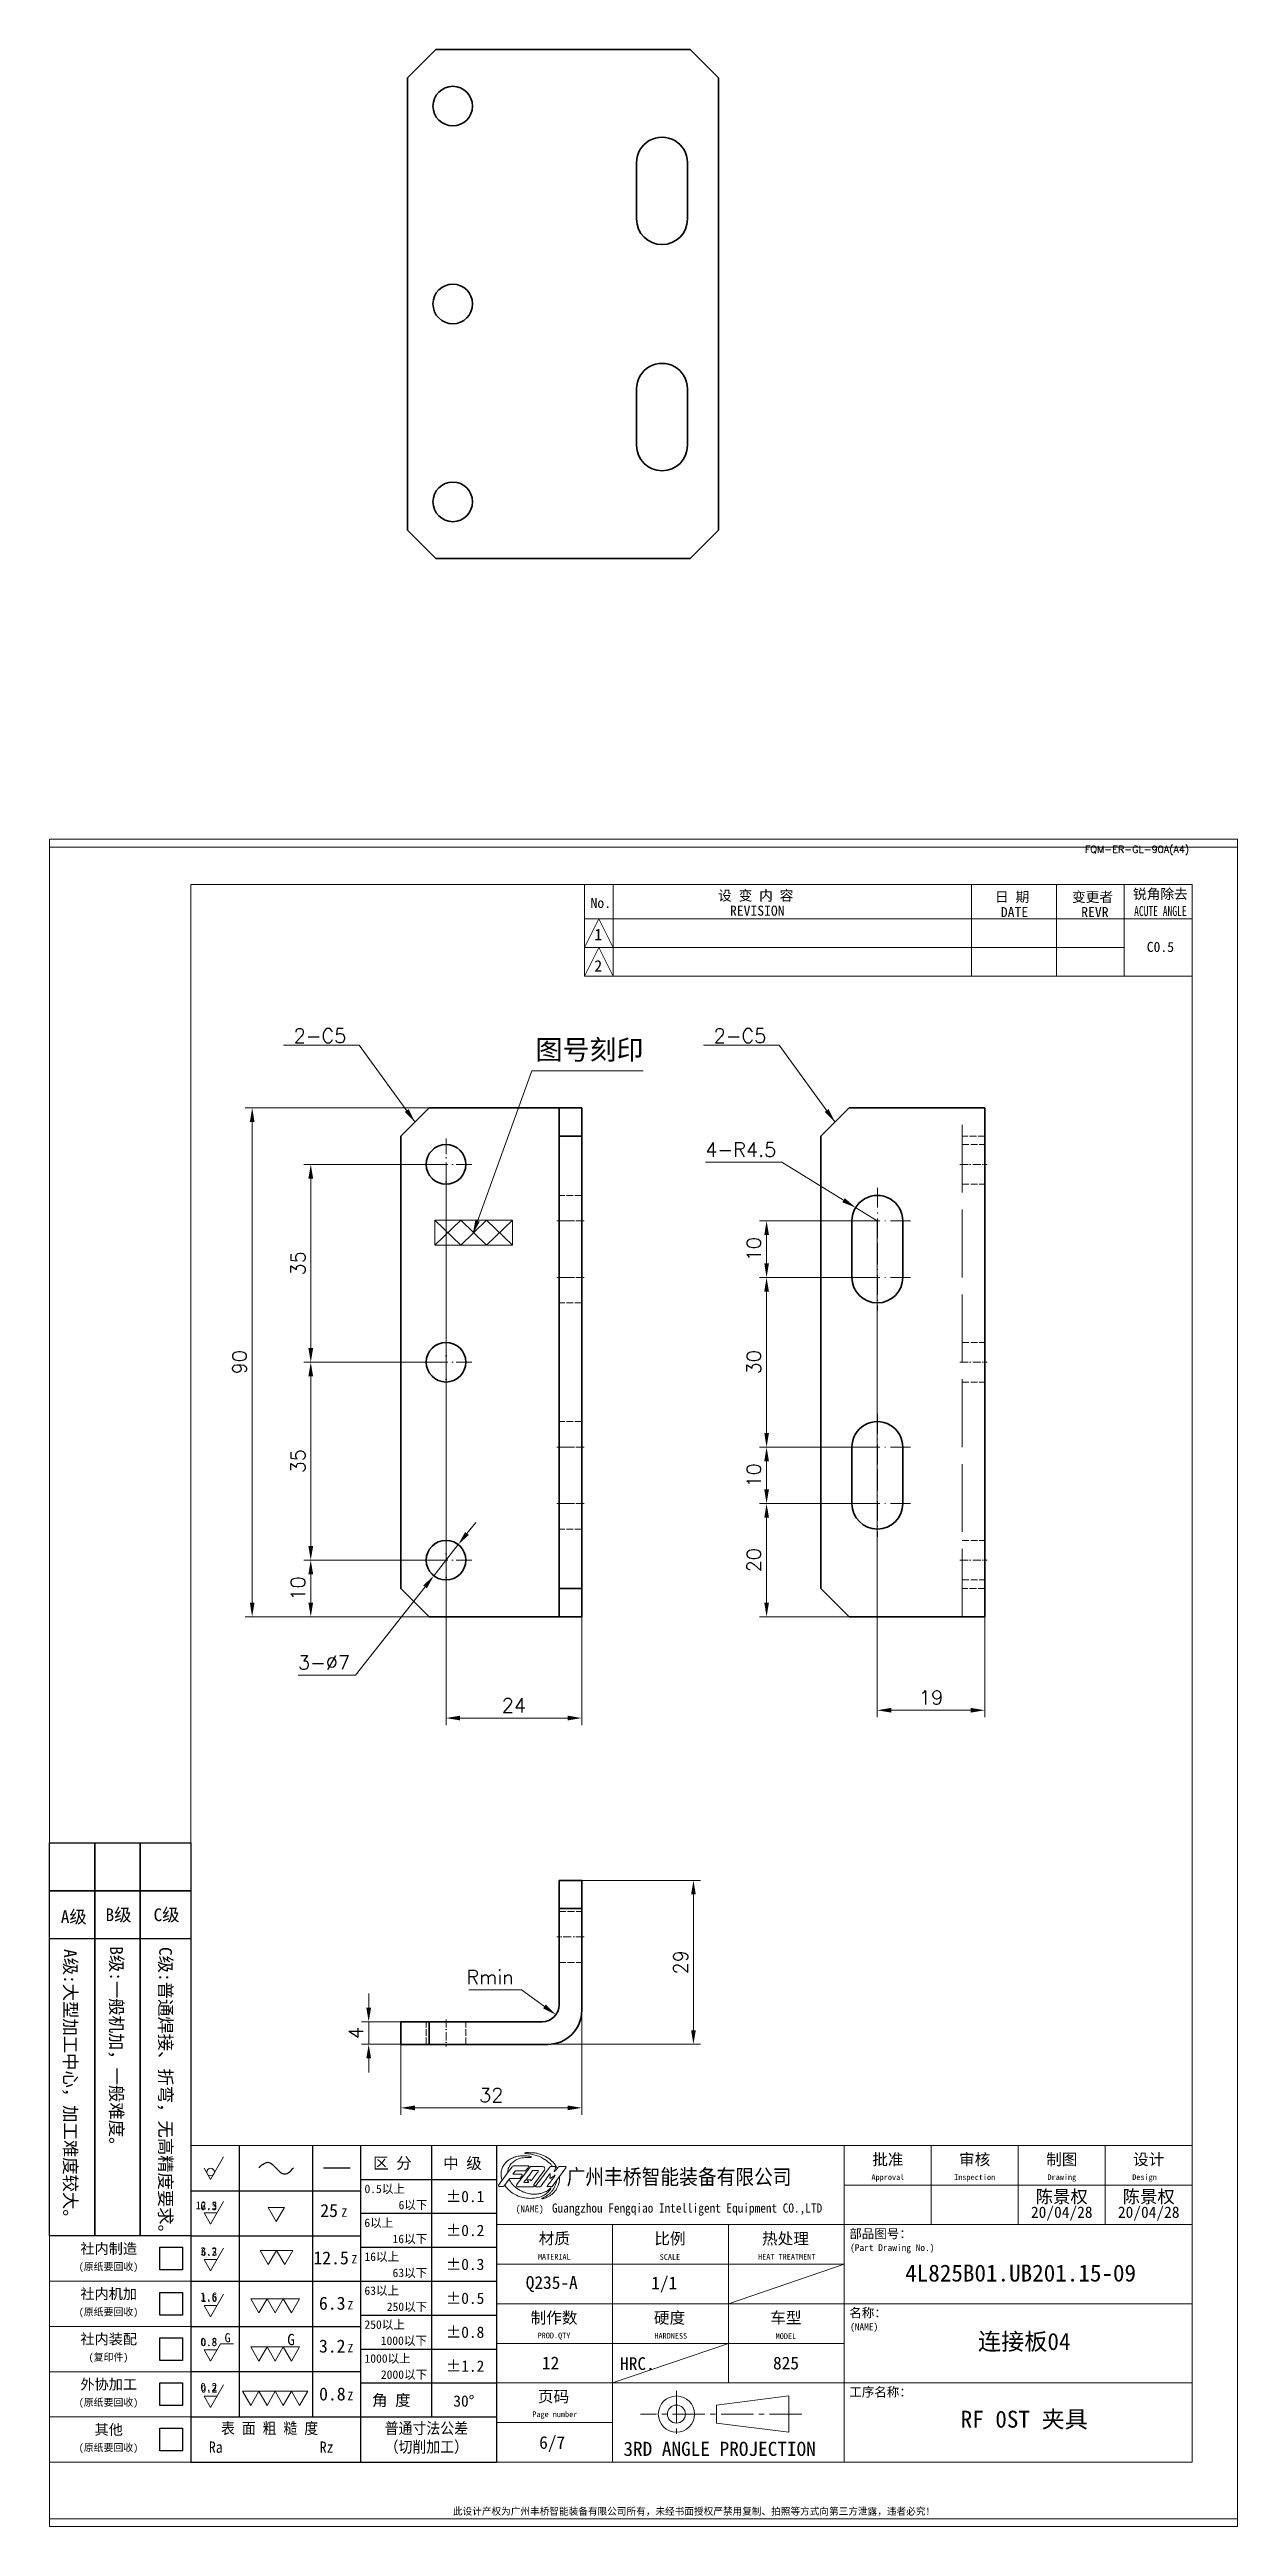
# Model space of a CAD drawing. Header units: millimetres. Extents: x -162325 to -83245, y 277409 to 326486.
# Drawn here: x -161601.6 to -161391.6, y 301237.9 to 301676 of the extents above; entities that cross this region are included whole.
import ezdxf
from ezdxf.enums import TextEntityAlignment as Align

# ---------------------------------------------------------------- set-up
doc = ezdxf.new("R2010")
doc.units = ezdxf.units.MM
for name, pattern in [('CENTER2', [28.575, 19.05, -3.175, 3.175, -3.175]), ('DASHDOT', [18.5, 12, -3, 0.5, -3]), ('DASHED', [15, 12, -3]), ('DASHED2', [9.525, 6.35, -3.175])]:
    doc.linetypes.add(name, pattern=pattern)
for name, color, linetype, lineweight in [('A4', 3, 'Continuous', 20), ('中心线', 2, 'CENTER2', 13), ('图框', 7, 'Continuous', 20), ('尺寸线', 3, 'Continuous', 13), ('文字', 1, 'Continuous', 13), ('标注线', 3, 'Continuous', 25), ('细实线', 4, 'Continuous', 25), ('虚线', 2, 'DASHED2', 25)]:
    doc.layers.add(name, color=color, linetype=linetype, lineweight=lineweight)
doc.layers.add('MARK', color=7, linetype='Continuous')
doc.styles.add('CH-1', font='')
doc.styles.add('DIM', font='romans.shx', dxfattribs={"width": 0.8, "bigfont": 'bigfont.shx'})
doc.styles.add('MX_NOTE_STANDARD', font='txt.shx', dxfattribs={"bigfont": 'extfont.shx'})
doc.styles.get("Standard").update_dxf_attribs({"font": 'txt', "bigfont": 'gbcbig.shx'})
doc.styles.get('CH-1').set_extended_font_data('SimSun')
doc.dimstyles.new('副本01', dxfattribs={"dimtxt": 2.5, "dimasz": 2.5, "dimexe": 1.25, "dimexo": 0, "dimgap": 1, "dimtad": 1, "dimdsep": 46, "dimtxsty": 'Standard', "dimcen": 1, "dimclrd": 3, "dimclre": 3, "dimclrt": 1, "dimadec": 1, "dimazin": 2, "dimtfac": 1, "dimtmove": 0, "dimatfit": 3, "dimfxl": 0, "dimtolj": 1, "dimlwd": -1, "dimlwe": -1, "dimarcsym": 0})
doc.dimstyles.new('副本01$3', dxfattribs={"dimtxt": 2.5, "dimasz": 2.5, "dimexe": 1.25, "dimexo": 0, "dimgap": 1, "dimtad": 1, "dimtih": 1, "dimtoh": 1, "dimdsep": 46, "dimtxsty": 'Standard', "dimcen": 1, "dimclrd": 3, "dimclre": 3, "dimclrt": 1, "dimadec": 1, "dimazin": 2, "dimtfac": 1, "dimtmove": 0, "dimatfit": 3, "dimfxl": 0, "dimtolj": 1, "dimlwd": -1, "dimlwe": -1, "dimarcsym": 0})
doc.dimstyles.new('副本01$4', dxfattribs={"dimtxt": 2.5, "dimasz": 2.5, "dimexe": 1.25, "dimexo": 0, "dimgap": 1, "dimtad": 1, "dimtih": 1, "dimtoh": 1, "dimdsep": 46, "dimtxsty": 'Standard', "dimcen": 1, "dimclrd": 3, "dimclre": 3, "dimclrt": 1, "dimadec": 1, "dimazin": 2, "dimtfac": 1, "dimtmove": 0, "dimatfit": 3, "dimfxl": 0, "dimtolj": 1, "dimlwd": -1, "dimlwe": -1, "dimarcsym": 0})

msp = doc.modelspace()

# ---------------------------------------------------------------- texts
at = {"layer": '尺寸线', "char_height": 2.5, "width": 10.70269, "attachment_point": 1, "style": 'MX_NOTE_STANDARD'}
for insert in [(-161558.506, 301502.822), (-161484.25, 301502.822)]:
    msp.add_mtext('{\\C1;2-C5}', dxfattribs=dict(at, insert=insert))
at = {"layer": '文字', "color": 1, "linetype": 'Continuous', "style": 'CH-1'}
for s, height, p in [('陈景权', 2.25, (-161422.71, 301296.315)), ('陈景权', 2.25, (-161407.335, 301296.315)), ('20/04/28', 2, (-161422.71, 301293.348)), ('20/04/28', 2, (-161407.335, 301293.348)), ('4L825B01.UB201.15-09', 3, (-161429.977, 301282.725, -250.081)), ('Q235-A', 2.25, (-161512.872, 301280.81, -250.081)), ('1/1', 2.25, (-161492.976, 301280.81, -250.081)), ('连接板04', 3, (-161429.339, 301270.695, -250.081)), ('12', 2.25, (-161513.063, 301266.854, -250.081)), ('825', 2.25, (-161471.453, 301266.81, -250.081)), ('RF 0ST 夹具', 3, (-161429.339, 301256.956, -250.081)), ('6/7', 2.25, (-161512.79, 301252.597, -250.081))]:
    msp.add_text(s, height=height, dxfattribs=at).set_placement(p, align=Align.MIDDLE)

# ---------------------------------------------------------------- blocks, each defined once
blk = doc.blocks.new('A$C34C2392C')
at = {"linetype": 'CENTER2', "ltscale": 0.3}
for p, q in [((16.64, 0), (-11.88, 0)), ((-5.53, 4.13), (-5.53, -4.13))]:
    blk.add_line(p, q, dxfattribs=at)
for p, q in [((1.54, 1.6), (14.34, 3.2)), ((1.54, -1.6), (1.54, 1.6)), ((14.34, 3.2), (14.34, -3.2)), ((14.34, -3.2), (1.54, -1.6))]:
    blk.add_line(p, q)
for radius in [3.2, 1.6]:
    blk.add_arc((-5.53, 0), radius, 0, 359.9894)
blk = doc.blocks.new('A$C67844AE1')
for p, q in [((-492, 112), (0, 112)), ((-246, 112), (-246, -112)), ((-184.5, 112), (-184.5, 56)), ((-123, 112), (-123, 56)), ((-61.5, 112), (-61.5, 56)), ((0, -112), (0, 112)), ((-246, 84), (0, 84)), ((-492, 68), (-492, -112)), ((-492, 68), (-492, -112)), ((-492, -112), (-492, 68)), ((-492, 68), (-492, -112)), ((-492, 68), (-492, -112)), ((-492, 68), (-492, -112)), ((-492, 68), (-492, -112)), ((-492, 68), (-492, -112)), ((-492, 68), (-492, -112)), ((-492, -112), (-492, 68)), ((-492, 68), (-492, -112)), ((-492, 68), (-492, -112)), ((-492, 68), (-492, -112)), ((-492, 68), (-492, -112)), ((-492, 56), (0, 56)), ((-410, 56), (-410, -112)), ((-328, 56), (-328, -56)), ((-492, 28), (-246, 28)), ((-492, 0), (0, 0)), ((-492, -28), (-246, -28)), ((-492, -56), (0, -56)), ((-492, -84), (-410, -84)), ((-492, -112), (0, -112))]:
    blk.add_line(p, q)
at = {"color": 4, "ltscale": 0.5}
for p, q in [((-482.7, 88.4), (-486.5, 83.4)), ((-478.7, 93.9), (-480.4, 91.7)), ((-468.4, 96.5), (-477.7, 84.1)), ((-473.8, 90.8), (-475.1, 88.9)), ((-467.8, 87.8), (-469.9, 87.8)), ((-467.8, 87.8), (-467.4, 87.1)), ((-467.1, 97.2), (-459.4, 97.2)), ((-451, 97.2), (-453.6, 97.2)), ((-452.7, 83.1), (-442.9, 96.3)), ((-447.5, 97.2), (-443.3, 97.2)), ((-487, 83.1), (-490.1, 83.1)), ((-477, 82.8), (-466, 82.8)), ((-469.3, 85.8), (-472.6, 85.8)), ((-469.2, 85.9), (-470.1, 87.3)), ((-463.8, 82.8), (-461.4, 82.8))]:
    blk.add_line(p, q, dxfattribs=at)
for centre, radius, start, end in [((-482.3, 88.1), 0.547, 90, 142.7804), ((-480, 96.4), 1.09, 90, 143.2146), ((-480.4, 91.7), 0.0547, 142.9576, 270), ((-478.7, 93.9), 0.0547, 90, 142.9576), ((-471.7, 94.5), 0.547, 270, 322.847), ((-469.2, 97.2), 0.219, 322.847, 90), ((-467.1, 95.6), 1.64, 90, 143.1791), ((-466.4, 94.1), 0.0547, 90, 143.2802), ((-462.2, 94.1), 0.0547, 323.8117, 90), ((-459.4, 95.6), 1.64, 323.504, 90), ((-454.1, 91.8), 0.137, 354.5829, 143.4402), ((-453.6, 96.7), 0.547, 90, 142.7605), ((-450.5, 90.9), 0.137, 323.3038, 127.2693), ((-443.3, 96.6), 0.547, 323.5154, 90), ((-490.1, 83.7), 0.547, 143.2146, 270), ((-487, 83.7), 0.547, 270, 322.7804), ((-477, 83.6), 0.821, 143.1791, 270), ((-472.6, 85.8), 0.0547, 143.2802, 270), ((-469.3, 85.8), 0.0547, 270, 30.8735), ((-467.4, 87.1), 0.0547, 209.8404, 323.8117), ((-463.8, 83.4), 0.547, 142.7605, 270), ((-461.4, 83.6), 0.821, 270, 323.3415), ((-455.8, 83.1), 0.274, 143.387, 270), ((-453.1, 83.4), 0.547, 270, 323.5154)]:
    blk.add_arc(centre, radius, start, end, dxfattribs=at)
at = {"color": 3, "ltscale": 0.5}
for points, knots in [([(-471.9, 106.8), (-471.9, 106.8), (-471.9, 106.9), (-471.1, 106.9), (-470.1, 107), (-468.3, 106.9), (-466.3, 106.9), (-463.9, 106.7), (-461.4, 105.9), (-458.9, 105.1), (-456.8, 104), (-455, 102.8), (-453.4, 101.6), (-451.6, 99.9), (-450.3, 98.1), (-449.4, 96.7), (-449.1, 95.9), (-449, 95.7)], [0, 0, 0, 0, 0.013513, 0.041806, 0.340693, 0.661167, 1.001786, 1.450195, 1.93793, 2.441413, 2.919246, 3.201062, 3.624217, 4.053268, 4.510623, 4.853859, 4.962074, 4.962074, 4.962074, 4.962074]), ([(-488, 87.4), (-488.3, 88.2), (-488.6, 89.5), (-488.8, 91.4), (-488.7, 93), (-488.5, 94.5), (-488, 95.9), (-487.3, 97.3), (-486.5, 98.5), (-485.6, 99.9), (-484.1, 101.2), (-482.1, 102.5), (-479.6, 103.7), (-476.6, 104.5), (-473.5, 104.7), (-470.8, 104.7), (-469, 104.5), (-468.1, 104.3), (-467.6, 104.2), (-467.4, 104.1), (-467.4, 103.8), (-467.5, 103.6), (-467.7, 103.6), (-467.8, 103.6)], [0.033361, 0.033361, 0.033361, 0.033361, 0.471833, 0.793856, 1.06763, 1.327784, 1.632518, 1.904259, 2.171672, 2.434164, 2.811787, 3.221221, 3.771763, 4.287691, 4.918993, 5.487196, 5.736969, 5.935719, 6.004988, 6.011363, 6.068145, 6.111246, 6.151841, 6.151841, 6.151841, 6.151841]), ([(-467.8, 103.6), (-468.7, 103.6), (-471.1, 103.6), (-474.8, 103.2), (-478.3, 101.8), (-481.1, 99.8), (-483, 97.3), (-484, 94.8), (-484, 93.4), (-483.9, 92.9)], [0, 0, 0, 0, 0.511401, 1.333961, 2.006207, 2.544799, 3.201133, 3.690752, 3.982461, 3.982461, 3.982461, 3.982461]), ([(-453.9, 81.8), (-454.2, 81.5), (-455.1, 80.3), (-457.5, 79.1), (-460.3, 78.2), (-463.1, 77.6), (-465.7, 77.6), (-468.2, 77.7), (-470.3, 78.3), (-472.4, 78.9), (-474.6, 79.8), (-476.8, 81.1), (-479, 82.6), (-480.7, 84.6), (-482.1, 86.3), (-482.8, 87.5), (-483, 88)], [0, 0, 0, 0, 0.227272, 0.804496, 1.430419, 1.862632, 2.367125, 2.88024, 3.204387, 3.579335, 4.036384, 4.516387, 4.985288, 5.507707, 5.907232, 6.223175, 6.223175, 6.223175, 6.223175]), ([(-459.5, 74.2), (-459.1, 74.3), (-457.8, 74.6), (-455.9, 75.5), (-453.8, 76.8), (-452, 78), (-450.5, 79.8), (-449.2, 81.6), (-448.2, 83.9), (-447.3, 86.8), (-447.3, 89.1), (-447.3, 90.4)], [0, 0, 0, 0, 0.196818, 0.752706, 1.133972, 1.558354, 1.94217, 2.414014, 2.774875, 3.316286, 4.02771, 4.02771, 4.02771, 4.02771]), ([(-486.1, 83.9), (-485.6, 83.2), (-484.1, 81), (-480.4, 78), (-475.7, 75.7), (-470.4, 74.5), (-465.2, 74.6), (-460.4, 75.6), (-456.8, 77.7), (-454.7, 79.8), (-453.7, 81.1), (-453.4, 81.9), (-453.8, 82), (-453.8, 81.9), (-453.9, 81.8)], [0.008574, 0.008574, 0.008574, 0.008574, 0.511088, 1.461558, 2.551285, 3.372869, 4.408758, 5.360341, 6.07413, 6.646139, 6.965728, 7.014048, 7.055407, 7.097199, 7.097199, 7.097199, 7.097199]), ([(-449.4, 87.5), (-449.5, 86.9), (-449.6, 86.1), (-449.9, 84.8), (-450.4, 83.8), (-450.8, 82.6), (-451.5, 81.6), (-452.2, 80.2), (-453.2, 79.2), (-454.3, 78), (-455.6, 77.1), (-457, 76.1), (-458.4, 75.4), (-459.2, 74.9), (-459.9, 74.7), (-459.9, 74.2), (-459.7, 74.2), (-459.5, 74.2)], [0.004933, 0.004933, 0.004933, 0.004933, 0.333622, 0.498315, 0.724349, 0.934741, 1.17012, 1.401267, 1.780901, 1.94954, 2.292483, 2.648069, 2.865789, 3.139575, 3.199954, 3.253921, 3.331828, 3.331828, 3.331828, 3.331828])]:
    blk.add_open_spline(points, degree=3, knots=knots, dxfattribs=at)
blk.add_spline([(-471.9, 106.8), (-471.8, 106.5), (-471.3, 106.3), (-470, 106.2), (-468.7, 106), (-466.8, 105.7), (-464.7, 105.2), (-462.9, 104.7), (-461.1, 104), (-459.4, 103.1), (-457.9, 102.2), (-455.3, 100.3), (-454.1, 99.3), (-453.6, 98.7), (-452.3, 97.2)], degree=3, dxfattribs=at)
at = {"color": 4, "ltscale": 0.5}
for points, knots in [([(-480.8, 97), (-480.9, 96.9), (-481, 96.8), (-481.1, 96.7), (-484.3, 92.4), (-487.4, 88.2), (-490.6, 84)], [-0.084236, -0.084236, -0.084236, -0.084236, 0, 0, 0, 2.885251, 2.885251, 2.885251, 2.885251]), ([(-480, 97.5), (-479.8, 97.5), (-479.7, 97.5), (-479.5, 97.5), (-479.5, 97.5), (-479.5, 97.5), (-479.5, 97.5), (-476.4, 97.5), (-473.2, 97.5), (-470.1, 97.5), (-470.1, 97.5), (-470.1, 97.5), (-470.1, 97.5), (-469.8, 97.5), (-469.5, 97.5), (-469.2, 97.5)], [-0.077734, -0.077734, -0.077734, -0.077734, 0, 0, 0, 0, 0, 0, 1.729211, 1.729211, 1.729211, 1.729211, 1.729211, 1.729211, 1.885805, 1.885805, 1.885805, 1.885805]), ([(-471.7, 94), (-471.7, 94), (-471.7, 94), (-471.8, 94), (-471.8, 94), (-471.8, 94), (-471.8, 94), (-474.1, 94), (-476.4, 94), (-478.7, 94)], [-0.012966, -0.012966, -0.012966, -0.012966, 0, 0, 0, 0, 0, 0, 1.257183, 1.257183, 1.257183, 1.257183]), ([(-469, 97.1), (-469.2, 96.9), (-469.4, 96.7), (-469.5, 96.5), (-469.5, 96.5), (-469.5, 96.5), (-469.5, 96.5), (-470, 95.8), (-470.6, 95.1), (-471.1, 94.4), (-471.1, 94.4), (-471.1, 94.4), (-471.1, 94.4), (-471.2, 94.3), (-471.2, 94.3), (-471.3, 94.2)], [-0.1423966, -0.1423966, -0.1423966, -0.1423966, 0, 0, 0, 0, 0, 0, 0.4822707, 0.4822707, 0.4822707, 0.4822707, 0.4822707, 0.4822707, 0.529029, 0.529029, 0.529029, 0.529029]), ([(-469.9, 87.8), (-470, 87.8), (-470, 87.8), (-470.1, 87.7), (-470.2, 87.7), (-470.2, 87.6), (-470.2, 87.5), (-470.1, 87.4), (-470.1, 87.3), (-470.1, 87.3)], [0, 0, 0, 0, 0.0189462, 0.0330559, 0.0436533, 0.0575788, 0.0766083, 0.0956988, 0.1082528, 0.1082528, 0.1082528, 0.1082528]), ([(-454.1, 97), (-454.2, 96.8), (-454.4, 96.6), (-454.5, 96.4), (-457.7, 92.2), (-460.8, 88.1), (-464, 84), (-464, 83.9), (-464.1, 83.8), (-464.2, 83.7)], [-0.140102, -0.140102, -0.140102, -0.140102, 0, 0, 0, 2.844058, 2.844058, 2.844058, 2.913465, 2.913465, 2.913465, 2.913465]), ([(-456, 83.3), (-455.9, 83.5), (-455.7, 83.7), (-455.6, 83.9), (-455.6, 83.9), (-455.6, 83.9), (-455.6, 83.9), (-453.8, 86.2), (-452.1, 88.5), (-450.4, 90.9)], [-0.132838, -0.132838, -0.132838, -0.132838, 0, 0, 0, 0, 0, 0, 1.591518, 1.591518, 1.591518, 1.591518]), ([(-451, 97.2), (-451, 97.2), (-450.8, 97.2), (-450.4, 97), (-450.2, 96.5), (-450.3, 95.9), (-450.5, 95.2), (-450.8, 94.5), (-451, 94), (-451.1, 93.7), (-451.1, 93.6), (-451, 93.6), (-450.8, 93.6), (-450.5, 94), (-450, 94.6), (-449.2, 95.5), (-448.6, 96.3), (-448, 96.8), (-447.7, 97.1), (-447.5, 97.2)], [0, 0, 0, 0, 0.047379, 0.11361, 0.198731, 0.32589, 0.467244, 0.599055, 0.733672, 0.758899, 0.77069, 0.790267, 0.820293, 0.867992, 1.054564, 1.278066, 1.476304, 1.62487, 1.711224, 1.711224, 1.711224, 1.711224])]:
    blk.add_open_spline(points, degree=3, knots=knots, dxfattribs=at)
for points in [[(-476, 88.6), (-478.1, 88.6), (-480.2, 88.6), (-482.3, 88.6)], [(-474.4, 91.6), (-476.4, 91.6), (-478.4, 91.6), (-480.4, 91.6)], [(-466.4, 94.2), (-468.5, 91.4), (-470.5, 88.6), (-472.6, 85.9)], [(-462.2, 94.1), (-463.9, 91.8), (-465.6, 89.4), (-467.3, 87.1)], [(-466.4, 94.2), (-465, 94.2), (-463.6, 94.2), (-462.2, 94.2)], [(-458.1, 94.6), (-460.6, 91.2), (-463.1, 87.8), (-465.6, 84.4)], [(-454.2, 91.9), (-456, 89.4), (-457.9, 86.9), (-460.7, 83.1)], [(-454.1, 89.6), (-454.1, 90.3), (-454, 91.1), (-453.9, 91.8)], [(-453.1, 89.1), (-452.3, 89.7), (-451.4, 90.4), (-450.6, 91.1)], [(-455.8, 82.9), (-454.9, 82.9), (-454, 82.9), (-453.1, 82.9)]]:
    blk.add_open_spline(points, degree=3, dxfattribs=at)
for points in [[(-476, 88.6), (-475.6, 88.6), (-475.4, 88.7), (-475.3, 88.7), (-475.1, 88.9)], [(-473.8, 90.8), (-473.7, 91), (-473.7, 91.2), (-473.8, 91.4), (-474, 91.5), (-474.2, 91.6), (-474.4, 91.6)], [(-454.1, 89.6), (-454.2, 89.2), (-454.1, 89), (-454, 88.8), (-453.8, 88.8), (-453.6, 88.8), (-453.4, 88.9), (-453.1, 89.1)], [(-465.6, 84.4), (-465.6, 84.3), (-465.6, 84.2), (-465.5, 84), (-465.4, 83.8), (-465.2, 83.4), (-465.1, 83.3), (-465.1, 83.1), (-465.4, 83), (-465.7, 82.9), (-466, 82.8)]]:
    blk.add_spline(points, degree=3, dxfattribs=at)
at = {"layer": '细实线', "color": 0, "linetype": 'Continuous'}
for p, q in [((-492, 112), (-492, 56)), ((-492, 68), (-492, -112)), ((-492, 68), (-492, -112)), ((-492, 68), (-492, -112))]:
    blk.add_line(p, q, dxfattribs=at)
at = {"lineweight": 35, "xscale": 4, "yscale": 4, "zscale": 4}
blk.add_blockref('A$C34C2392C', (-342.6, -78), dxfattribs=at)
at = {"style": 'CH-1'}
for s, height, p in [('批准', 8.11, (-215.2, 102.3)), ('审核', 8.11, (-153.8, 102.3)), ('制图', 8.11, (-92.2, 102.3)), ('设计', 8.11, (-30.8, 102.3)), ('Approval', 4.06, (-215.2, 89.1)), ('Inspection', 4.06, (-153.8, 89.1)), ('Drawing', 4.06, (-92.2, 89.1)), ('Design  ', 4.06, (-30.8, 89.1)), ('MATERIAL', 4.06, (-451.1, 33.3)), ('比例', 8.11, (-369.3, 46.3)), ('SCALE', 4.06, (-369.3, 33.1)), ('制作数', 8.11, (-451.3, -9.7)), ('车型', 8.11, (-287.3, -9.7)), ('PROD.QTY', 4.06, (-451.3, -22.9)), ('MODEL', 4.06, (-287.3, -22.9)), ('3RD ANGLE PROJECTION', 10, (-334.2, -102.6))]:
    blk.add_text(s, height=height, dxfattribs=at).set_placement(p, align=Align.MIDDLE)
at = {"lineweight": 35, "style": 'CH-1'}
for s, height, p in [('(NAME)', 4.87, (-478.4, 64.7)), ('部品图号：', 6.49, (-242.5, 46.4)), ('(Part Drawing No.)', 4.868, (-241.9, 37.3)), ('名称：', 6.49, (-242.5, -9.6)), ('(NAME)', 4.87, (-241.9, -18.7)), ('工序名称：', 6.49, (-242.5, -65.6))]:
    blk.add_text(s, height=height, dxfattribs=at).set_placement(p)
at = {"style": 'CH-1'}
blk.add_text('材质', height=8.11, dxfattribs=at).set_placement((-462.1, 42.2))
at = {"lineweight": 35, "style": 'CH-1'}
for s, height, p in [('HEAT TREATMENT', 4.055, (-286.7, 33.3)), ('热处理', 8.11, (-287.6, 46.3)), ('硬度', 8.11, (-369.6, -9.7)), ('HARDNESS', 4.06, (-368.7, -22.7)), ('HRC.', 9, (-392.3, -42.3, -1000.3)), ('页码', 8.11, (-451.6, -65.7)), ('Page number', 4.055, (-450.7, -78.7))]:
    blk.add_text(s, height=height, dxfattribs=at).set_placement(p, align=Align.MIDDLE)
at = {"layer": 'MARK', "style": 'CH-1', "width": 0.9}
blk.add_text('广州丰桥智能装备有限公司', height=10.8, dxfattribs=at).set_placement((-442.4, 84.4))
at = {"layer": 'MARK', "insert": (-452.7, 71), "char_height": 6.5, "width": 556.951, "attachment_point": 1, "style": 'CH-1'}
blk.add_mtext('{\\W0.9;Guangzhou Fengqiao Intelligent Equipment CO.,LTD}', dxfattribs=at)
blk = doc.blocks.new('A$C32AF00EF')
for p, q in [((-1.44, 2.5), (0, 0)), ((0, 0), (2.89, 5))]:
    blk.add_line(p, q)
blk.add_circle((0, 1.67), 0.833)
blk = doc.blocks.new('A$C553B2148')
for p, q in [((1.44, 0), (-1.44, 0)), ((-1.44, 0), (0, -2.5)), ((0, -2.5), (2.89, 2.5))]:
    blk.add_line(p, q)
at = {"style": 'MX_NOTE_STANDARD'}
blk.add_attdef('12.5', text='', height=1.75, dxfattribs=at).set_placement((1.44, 0.28), align=Align.BOTTOM_RIGHT)
blk = doc.blocks.new('A$C1377093C')
for p, q in [((0, 0), (-1.44, 2.5)), ((-1.44, 2.5), (1.44, 2.5)), ((1.44, 2.5), (0, 0))]:
    blk.add_line(p, q)
blk = doc.blocks.new('A$C6D2D6B6B')
for p, q in [((0, 0), (-1.44, 2.5)), ((-1.44, 2.5), (1.44, 2.5)), ((1.44, 2.5), (0, 0)), ((1.44, 2.5), (4.33, 2.5)), ((2.89, 0), (1.44, 2.5)), ((4.33, 2.5), (2.89, 0))]:
    blk.add_line(p, q)
blk = doc.blocks.new('A$C62DD302B')
for p, q in [((-2.89, 0), (-4.33, 2.5)), ((-4.33, 2.5), (-1.44, 2.5)), ((-1.44, 2.5), (-2.89, 0)), ((-1.44, 2.5), (1.44, 2.5)), ((0, 0), (-1.44, 2.5)), ((1.44, 2.5), (0, 0)), ((2.89, 0), (1.44, 2.5)), ((1.44, 2.5), (4.33, 2.5)), ((4.33, 2.5), (2.89, 0))]:
    blk.add_line(p, q)
blk = doc.blocks.new('A$C077E39D2')
for p, q in [((-4.33, -2.5), (-5.77, 0)), ((-5.77, 0), (-2.89, 0)), ((-2.89, 0), (-4.33, -2.5)), ((-2.89, 0), (0, 0)), ((-1.44, -2.5), (-2.89, 0)), ((0, 0), (-1.44, -2.5)), ((1.44, -2.5), (0, 0)), ((0, 0), (2.89, 0)), ((2.89, 0), (1.44, -2.5)), ((4.33, -2.5), (2.89, 0)), ((2.89, 0), (5.77, 0)), ((5.77, 0), (4.33, -2.5))]:
    blk.add_line(p, q)
blk = doc.blocks.new('A$C09D43E00')
for p, q in [((1.15, 2), (-1.15, 2)), ((-1.15, 2), (0, 0)), ((0, 0), (1.78, 3.08)), ((1.78, 3.08), (4.07, 3.08))]:
    blk.add_line(p, q)
at = {"style": 'MX_NOTE_STANDARD'}
blk.add_attdef('12.5', text='', height=1.4, dxfattribs=at).set_placement((1.15, 2.22), align=Align.BOTTOM_RIGHT)
at = {"layer": '细实线', "color": 0, "style": 'CH-1'}
blk.add_text('G', height=1.6, dxfattribs=at).set_placement((2.47, 3.33))
blk = doc.blocks.new('A$C339E5D7D')
for p, q in [((-2.89, 0), (-4.33, 2.5)), ((-4.33, 2.5), (-1.44, 2.5)), ((-1.44, 2.5), (-2.89, 0)), ((-1.44, 2.5), (1.44, 2.5)), ((0, 0), (-1.44, 2.5)), ((1.44, 2.5), (0, 0)), ((2.89, 0), (1.44, 2.5)), ((1.44, 2.5), (4.33, 2.5)), ((4.33, 2.5), (2.89, 0))]:
    blk.add_line(p, q)
at = {"layer": '细实线', "color": 0, "style": 'CH-1'}
blk.add_text('G', height=2, dxfattribs=at).set_placement((2.13, 2.81))
blk = doc.blocks.new('54')
for p, q in [((5360.79, 6053.19), (5468.79, 6053.19)), ((5468.79, 6047.19), (5468.79, 5957.19)), ((5468.79, 6047.19), (5468.79, 5957.19)), ((5468.79, 5957.19), (5468.79, 6047.19)), ((5468.79, 6047.19), (5468.79, 5957.19)), ((5468.79, 6047.19), (5468.79, 5957.19)), ((5468.79, 6047.19), (5468.79, 5957.19)), ((5468.79, 6047.19), (5468.79, 5957.19)), ((5468.79, 6047.19), (5468.79, 5957.19)), ((5468.79, 6047.19), (5468.79, 5957.19)), ((5468.79, 5957.19), (5468.79, 6047.19)), ((5468.79, 6047.19), (5468.79, 5957.19)), ((5468.79, 6047.19), (5468.79, 5957.19)), ((5468.79, 6047.19), (5468.79, 5957.19)), ((5468.79, 6047.19), (5468.79, 5957.19))]:
    blk.add_line(p, q)
at = {"layer": '细实线', "color": 0, "linetype": 'Continuous'}
for p, q in [((5360.79, 6053.19), (5360.79, 5941.19)), ((5377.79, 6053.19), (5377.79, 5957.19)), ((5403.79, 6053.19), (5403.79, 5957.19)), ((5407.7, 6045.29), (5417.04, 6045.29)), ((5420.79, 6053.19), (5420.79, 5941.19)), ((5445.79, 6053.19), (5445.79, 5957.19)), ((5468.79, 6053.19), (5468.79, 5941.19)), ((5468.79, 6047.19), (5468.79, 5957.19)), ((5468.79, 6047.19), (5468.79, 5957.19)), ((5468.79, 6047.19), (5468.79, 5957.19)), ((5360.79, 6037.19), (5420.79, 6037.19)), ((5420.79, 6041.19), (5468.79, 6041.19)), ((5420.79, 6029.19), (5468.79, 6029.19)), ((5360.79, 6021.19), (5420.79, 6021.19)), ((5420.79, 6017.19), (5468.79, 6017.19)), ((5360.79, 6005.19), (5420.79, 6005.19)), ((5420.79, 6005.19), (5468.79, 6005.19)), ((5420.79, 5993.19), (5468.79, 5993.19)), ((5360.79, 5989.19), (5420.79, 5989.19)), ((5420.79, 5981.19), (5468.79, 5981.19)), ((5360.79, 5973.19), (5420.79, 5973.19)), ((5420.79, 5969.19), (5468.79, 5969.19)), ((5360.79, 5957.19), (5468.79, 5957.19)), ((5360.79, 5957.19), (5468.79, 5957.19)), ((5360.79, 5941.19), (5468.79, 5941.19))]:
    blk.add_line(p, q, dxfattribs=at)
at = {"layer": '细实线', "color": 0, "linetype": 'Continuous', "start_tangent": (0.606347, 0.7952), "end_tangent": (0.584547, 0.81136)}
blk.add_spline([(5384.88, 6045.23), (5386.3, 6046.61), (5387.98, 6047.24), (5389.51, 6046.59), (5390.93, 6045.19), (5392.37, 6043.78), (5393.91, 6043.13), (5395.61, 6043.82), (5397.01, 6045.27)], degree=3, dxfattribs=at)
for name, p, xscale, yscale, zscale in [('A$C32AF00EF', (5367.73, 6041.13), 1.600000000000364, 1.600000000000364, 1.600000000000364), ('A$C1377093C', (5390.94, 6026.26), 2, 2, 2), ('A$C6D2D6B6B', (5388.15, 6011.08), 2, 2, 2), ('A$C62DD302B', (5390.57, 5993.94), 2, 2, 2), ('A$C077E39D2', (5390.57, 5966.26), 2, 2, 2)]:
    blk.add_blockref(name, p, dxfattribs=dict(xscale=xscale, yscale=yscale, zscale=zscale))
ref = blk.add_blockref('A$C553B2148', (5367.73, 6029.35), dxfattribs=dict(xscale=1.600000000000364, yscale=1.600000000000364, zscale=1.600000000000364))
ref.add_attrib('12.5', '12.5', dxfattribs={"height": 2.8, "style": 'CH-1'}).set_placement((5370.04, 6029.8), align=Align.BOTTOM_RIGHT)
ref = blk.add_blockref('A$C553B2148', (5367.73, 6012.86), dxfattribs=dict(xscale=1.600000000000364, yscale=1.600000000000364, zscale=1.600000000000364))
ref.add_attrib('12.5', '6.3', dxfattribs={"height": 2.8, "style": 'CH-1'}).set_placement((5370.04, 6013.31), align=Align.BOTTOM_RIGHT)
ref = blk.add_blockref('A$C553B2148', (5367.73, 5996.56), dxfattribs=dict(xscale=1.600000000000364, yscale=1.600000000000364, zscale=1.600000000000364))
ref.add_attrib('12.5', '1.6', dxfattribs={"height": 2.8, "style": 'CH-1'}).set_placement((5370.04, 5997.01), align=Align.BOTTOM_RIGHT)
at = {"lineweight": 35}
ref = blk.add_blockref('A$C09D43E00', (5367.73, 5976.92), dxfattribs=dict(at, xscale=2, yscale=2, zscale=2))
ref.add_attrib('12.5', '0.8', dxfattribs={"height": 2.8, "style": 'CH-1'}).set_placement((5370.04, 5981.37), align=Align.BOTTOM_RIGHT)
at = {"lineweight": 35, "xscale": 2, "yscale": 2, "zscale": 2}
blk.add_blockref('A$C339E5D7D', (5390.57, 5976.92), dxfattribs=at)
ref = blk.add_blockref('A$C553B2148', (5367.73, 5964.47), dxfattribs=dict(xscale=1.600000000000364, yscale=1.600000000000364, zscale=1.600000000000364))
ref.add_attrib('12.5', '0.2', dxfattribs={"height": 2.8, "style": 'CH-1'}).set_placement((5370.04, 5964.92), align=Align.BOTTOM_RIGHT)
at = {"style": 'CH-1', "width": 0.9}
for s, p in [('表 面 粗 糙 度', (5388.59, 5953.25)), ('普通寸法公差', (5444.02, 5953.25)), ('（切削加工）', (5444.02, 5946.67)), ('Ra              Rz', (5389.17, 5946.45))]:
    blk.add_text(s, height=4, dxfattribs=at).set_placement(p, align=Align.MIDDLE)
at = {"layer": '细实线', "color": 0, "style": 'CH-1'}
for s, height, p in [('区 分', 4, (5432.03, 6046.97)), ('中 级', 4, (5456.79, 6046.97)), ('0.5以上', 3, (5429.3, 6037.89)), ('6以上', 3, (5427.22, 6025.89)), ('6以下', 3, (5439.3, 6032.14)), ('16以下', 3, (5438.2, 6020.14)), ('16以上', 3, (5428.26, 6013.89)), ('63以上', 3, (5428.26, 6001.89)), ('63以下', 3, (5438.2, 6008.14)), ('250以下', 3, (5437.19, 5996.14)), ('250以上', 3, (5429.3, 5989.89)), ('1000以下', 3, (5436.08, 5984.14)), ('1000以上', 3, (5430.33, 5977.89)), ('2000以下', 3, (5436.13, 5972.14)), ('角 度', 4, (5431.63, 5963.15))]:
    blk.add_text(s, height=height, dxfattribs=at).set_placement(p, align=Align.MIDDLE)
for s, height, p in [('%%P0.1', 4, (5450.91, 6033.15)), ('6.3', 2.944, (5364.07, 6030.28)), ('25', 4.6, (5406.51, 6027.88)), ('Z', 3, (5414, 6027.96)), ('%%P0.2', 4, (5450.91, 6021.15)), ('3.2', 2.944, (5364.07, 6014.28)), ('12.5', 4.6, (5404.08, 6011.13)), ('Z', 3, (5417.58, 6011.47)), ('%%P0.3', 4, (5450.91, 6009.15)), ('%%P0.5', 4, (5450.91, 5997.15)), ('1.6', 2.944, (5364.07, 5998.28)), ('6.3', 4.6, (5406.05, 5995.09)), ('Z', 3, (5416.15, 5995.17)), ('0.8', 2.944, (5364.07, 5982.28)), ('3.2', 4.6, (5406.05, 5979.93)), ('%%P0.8', 4, (5450.91, 5985.15)), ('Z', 3, (5416.15, 5980.01)), ('%%P1.2', 4, (5450.91, 5973.15)), ('0.2', 2.944, (5364.07, 5966.28)), ('0.8', 4.6, (5406.1, 5963)), ('Z', 3, (5416.15, 5963.08)), ('30°', 4, (5453.55, 5960.81))]:
    blk.add_text(s, height=height, dxfattribs=at).set_placement(p)
blk = doc.blocks.new('fenlei')
at = {"layer": '图框'}
for points in [[(-25, 32), (0, 32), (0, 40), (-25, 40)], [(-25, 24), (0, 24), (0, 32), (-25, 32)], [(-25, 16), (0, 16), (0, 24), (-25, 24)], [(-25, 8), (0, 8), (0, 16), (-25, 16)], [(-25, 0), (0, 0), (0, 8), (-25, 8)]]:
    blk.add_lwpolyline(points, close=True, dxfattribs=at)
at = {"layer": '细实线'}
for points in [[(-5.5, 38), (-1.5, 38), (-1.5, 34), (-5.5, 34)], [(-5.5, 30), (-1.5, 30), (-1.5, 26), (-5.5, 26)], [(-5.5, 22), (-1.5, 22), (-1.5, 18), (-5.5, 18)], [(-5.5, 14), (-1.5, 14), (-1.5, 10), (-5.5, 10)], [(-5.5, 6), (-1.5, 6), (-1.5, 2), (-5.5, 2)]]:
    blk.add_lwpolyline(points, close=True, dxfattribs=at)
at = {"style": 'CH-1'}
for s, height, p in [('(原纸要回收)', 1.285, (-14.58, 34.52)), ('社内制造', 1.836, (-14.54, 37.8)), ('社内机加', 1.836, (-14.54, 29.8)), ('(原纸要回收)', 1.285, (-14.58, 26.52)), ('社内装配', 1.836, (-14.54, 21.8)), ('(复印件)', 1.285, (-14.58, 18.52)), ('外协加工', 1.836, (-14.54, 13.8)), ('(原纸要回收)', 1.285, (-14.58, 10.52)), ('其他', 1.836, (-14.54, 5.8)), ('(原纸要回收)', 1.285, (-14.58, 2.52))]:
    blk.add_text(s, height=height, dxfattribs=at).set_placement(p, align=Align.MIDDLE)
blk = doc.blocks.new('机加分类')
at = {"layer": '细实线'}
for p, q in [((-94, -8.5), (-94, 0)), ((-94, 0), (-86, 0)), ((-86, -8.5), (-86, 0)), ((-86, 0), (-78, 0)), ((-86, 0), (-86, -8.5)), ((-78, -8.5), (-78, 0)), ((-78, 0), (-69, 0)), ((-78, 0), (-78, -8.5)), ((-69, 0), (-69, -8.5)), ((-86, -8.5), (-94, -8.5)), ((-94, -17), (-94, -8.5)), ((-94, -8.5), (-86, -8.5)), ((-78, -8.5), (-86, -8.5)), ((-86, -17), (-86, -8.5)), ((-86, -8.5), (-78, -8.5)), ((-86, -8.5), (-86, -17)), ((-69, -8.5), (-78, -8.5)), ((-78, -17), (-78, -8.5)), ((-78, -8.5), (-69, -8.5)), ((-78, -8.5), (-78, -17)), ((-69, -8.5), (-69, -17)), ((-86, -17), (-94, -17)), ((-94, -69.55), (-94, -17)), ((-78, -17), (-86, -17)), ((-86, -69.55), (-86, -17)), ((-86, -17), (-86, -69.55)), ((-69, -17), (-78, -17)), ((-78, -69.55), (-78, -17)), ((-78, -17), (-78, -69.55)), ((-69, -17), (-69, -69.55)), ((-86, -69.55), (-94, -69.55)), ((-78, -69.55), (-86, -69.55)), ((-69, -69.55), (-78, -69.55))]:
    blk.add_line(p, q, dxfattribs=at)
at = {"layer": '文字', "color": 1, "linetype": 'Continuous', "style": 'CH-1'}
blk.add_text('A级', height=2.25, dxfattribs=at).set_placement((-89.72, -14.22, -250.08), align=Align.CENTER)
for s, p in [('B级', (-81.81, -12.71, -250.08)), ('C级', (-73.31, -12.71, -250.08))]:
    blk.add_text(s, height=2.25, dxfattribs=at).set_placement(p, align=Align.MIDDLE)
for s, p in [('A级:大型加工中心，加工难度较大。', (-90.3, -43.36)), ('B级:一般机加，一般难度。', (-82.16, -36.72)), ('C级:普通焊接、折弯，无高精度要求。', (-73.47, -44.53))]:
    blk.add_text(s, height=2.25, rotation=270, dxfattribs=at).set_placement(p, align=Align.MIDDLE)
blk = doc.blocks.new('1比1 竖框')
at = {"layer": '图框'}
for p, q in [((0, 0), (0, 297)), ((0, 297), (210, 297)), ((178, 297), (202, 297)), ((210, 297), (210, 0)), ((25, 289), (202, 289)), ((25, 10), (25, 289)), ((25, 272.79), (25, 289)), ((94.55, 272.79), (94.55, 289)), ((99.62, 289), (99.62, 272.79)), ((163, 289), (163, 272.79)), ((163, 289), (163, 272.79)), ((163, 289), (163, 272.79)), ((163, 289), (163, 272.79)), ((163, 289), (163, 272.79)), ((178, 289), (178, 272.79)), ((178, 289), (178, 272.79)), ((178, 289), (178, 272.79)), ((178, 289), (178, 272.79)), ((178, 289), (178, 272.79)), ((178, 289), (202, 289)), ((178, 289), (202, 289)), ((178, 289), (202, 289)), ((178, 289), (202, 289)), ((202, 289), (178, 289)), ((190, 289), (190, 272.79)), ((190, 289), (190, 272.79)), ((190, 289), (190, 272.79)), ((190, 289), (190, 272.79)), ((190, 289), (190, 272.79)), ((202, 289), (202, 10)), ((94.55, 277.86), (97.09, 282.93)), ((94.55, 282.93), (190, 282.93)), ((94.55, 282.93), (190, 282.93)), ((94.55, 282.93), (190, 282.93)), ((94.55, 282.93), (190, 282.93)), ((97.09, 282.93), (99.62, 277.86)), ((190, 282.93), (202, 282.93)), ((190, 282.93), (202, 282.93)), ((190, 282.93), (202, 282.93)), ((190, 282.93), (202, 282.93)), ((94.55, 272.79), (97.09, 277.86)), ((94.55, 277.86), (190, 277.86)), ((94.55, 277.86), (190, 277.86)), ((94.55, 277.86), (190, 277.86)), ((94.55, 277.86), (190, 277.86)), ((97.09, 277.86), (99.62, 272.79)), ((94.55, 272.79), (202, 272.79)), ((202, 272.79), (94.55, 272.79)), ((94.55, 272.79), (202, 272.79)), ((94.55, 272.79), (202, 272.79)), ((30.07, 10), (202, 10)), ((210, 0), (0, 0))]:
    blk.add_line(p, q, dxfattribs=at)
blk.add_blockref('机加分类', (94, 119.55))
for name, p, xscale, yscale, zscale in [('54', (-2655.4, -2960.59), 0.5, 0.5, 0.5), ('A$C67844AE1', (202, 38), 0.25, 0.25, 0.25)]:
    blk.add_blockref(name, p, dxfattribs=dict(at, xscale=xscale, yscale=yscale, zscale=zscale))
blk.add_blockref('fenlei', (25, 10), dxfattribs=at)
at = {"layer": '图框', "style": 'CH-1'}
for s, height, p in [('No.', 1.775, (97.45, 285.73)), ('设 变 内 容', 1.775, (124.84, 287.09)), ('REVISION', 1.775, (125.11, 284.38)), ('日 期', 1.775, (170.17, 286.84)), ('DATE', 1.775, (170.59, 284.13)), ('变更者', 1.775, (184.38, 286.84)), ('REVR', 1.775, (184.8, 284.13)), ('锐角除去', 1.775, (196.38, 287.37)), ('1', 2.03, (97, 280.16)), ('C0.5', 1.775, (196.38, 277.97)), ('2', 2.03, (97, 274.61))]:
    blk.add_text(s, height=height, dxfattribs=at).set_placement(p, align=Align.MIDDLE)
at = {"layer": '图框', "style": 'CH-1', "width": 0.7}
blk.add_text('ACUTE ANGLE', height=1.7746, dxfattribs=at).set_placement((196.38, 284.31), align=Align.MIDDLE)
at = {"layer": '图框', "char_height": 1.25}
for s, insert, width, attachment_point in [('{\\Ftxt,@extfont2|c134;FQM-ER-GL-90A(A4)}', (192.25, 295), 39, 5), ('{\\fSimSun|b1|i0|c134|p2;此设计产权为广州丰桥智能装备有限公司所有，未经书面授权严禁用复制、拍照等方式向第三方泄露，违者必究!}', (113.5, 0.5), 177, 8)]:
    blk.add_mtext(s, dxfattribs=dict(at, insert=insert, width=width, attachment_point=attachment_point))
blk = doc.blocks.new('*D530')
at = {"layer": 'Defpoints', "color": 0, "transparency": 16777216}
for p in [(-161545.23, 301327.2), (-161539.56, 301327.2), (-161539.56, 301323.2)]:
    blk.add_point(p, dxfattribs=at)
at = {"layer": '尺寸线', "color": 3, "transparency": 16777216}
for p, q in [((-161545.23, 301329.7), (-161545.23, 301332.2)), ((-161539.56, 301327.2), (-161546.48, 301327.2)), ((-161545.23, 301323.2), (-161545.23, 301327.2)), ((-161539.56, 301323.2), (-161546.48, 301323.2)), ((-161545.23, 301320.7), (-161545.23, 301318.2))]:
    blk.add_line(p, q, dxfattribs=at)
for points in [[(-161545.65, 301329.7), (-161544.81, 301329.7), (-161545.23, 301327.2)], [(-161545.65, 301320.7), (-161544.81, 301320.7), (-161545.23, 301323.2)]]:
    blk.add_solid(points, dxfattribs=at)
at = {"layer": '尺寸线', "color": 1, "transparency": 16777216, "insert": (-161547.48, 301325.2), "char_height": 2.5, "attachment_point": 5, "rotation": 90}
blk.add_mtext('\\A1;4', dxfattribs=at)
blk = doc.blocks.new('*D531')
at = {"layer": 'Defpoints', "color": 0, "transparency": 16777216}
for p in [(-161507.56, 301334.2), (-161539.56, 301324.53), (-161507.56, 301311.96)]:
    blk.add_point(p, dxfattribs=at)
at = {"layer": '尺寸线', "color": 3, "transparency": 16777216}
for p, q in [((-161507.56, 301334.2), (-161507.56, 301310.71)), ((-161539.56, 301324.53), (-161539.56, 301310.71)), ((-161537.06, 301311.96), (-161510.06, 301311.96))]:
    blk.add_line(p, q, dxfattribs=at)
for points in [[(-161537.06, 301312.38), (-161537.06, 301311.54), (-161539.56, 301311.96)], [(-161510.06, 301312.38), (-161510.06, 301311.54), (-161507.56, 301311.96)]]:
    blk.add_solid(points, dxfattribs=at)
at = {"layer": '尺寸线', "color": 1, "transparency": 16777216, "insert": (-161523.56, 301314.21), "char_height": 2.5, "attachment_point": 5}
blk.add_mtext('\\A1;32', dxfattribs=at)
blk = doc.blocks.new('*D532')
at = {"layer": 'Defpoints', "color": 0, "transparency": 16777216}
for p in [(-161509.56, 301352.2), (-161487.82, 301352.2), (-161524.06, 301323.2)]:
    blk.add_point(p, dxfattribs=at)
at = {"layer": '尺寸线', "color": 3, "transparency": 16777216}
for p, q in [((-161509.56, 301352.2), (-161486.57, 301352.2)), ((-161487.82, 301325.7), (-161487.82, 301349.7)), ((-161524.06, 301323.2), (-161486.57, 301323.2))]:
    blk.add_line(p, q, dxfattribs=at)
for points in [[(-161488.23, 301349.7), (-161487.4, 301349.7), (-161487.82, 301352.2)], [(-161488.23, 301325.7), (-161487.4, 301325.7), (-161487.82, 301323.2)]]:
    blk.add_solid(points, dxfattribs=at)
at = {"layer": '尺寸线', "color": 1, "transparency": 16777216, "insert": (-161490.07, 301337.7), "char_height": 2.5, "attachment_point": 5, "rotation": 90}
blk.add_mtext('\\A1;29', dxfattribs=at)
blk = doc.blocks.new('*D533')
at = {"layer": 'Defpoints', "color": 0, "transparency": 16777216}
for p in [(-161531.56, 301478.82), (-161507.56, 301408.14), (-161531.56, 301380.9)]:
    blk.add_point(p, dxfattribs=at)
at = {"layer": '尺寸线', "color": 3, "transparency": 16777216}
for p, q in [((-161531.56, 301478.82), (-161531.56, 301379.65)), ((-161507.56, 301408.14), (-161507.56, 301379.65)), ((-161510.06, 301380.9), (-161529.06, 301380.9))]:
    blk.add_line(p, q, dxfattribs=at)
for points in [[(-161529.06, 301381.32), (-161529.06, 301380.48), (-161531.56, 301380.9)], [(-161510.06, 301381.32), (-161510.06, 301380.48), (-161507.56, 301380.9)]]:
    blk.add_solid(points, dxfattribs=at)
at = {"layer": '尺寸线', "color": 1, "transparency": 16777216, "insert": (-161519.56, 301383.15), "char_height": 2.5, "attachment_point": 5}
blk.add_mtext('\\A1;24', dxfattribs=at)
blk = doc.blocks.new('*D534')
at = {"layer": 'Defpoints', "color": 0, "transparency": 16777216}
for p in [(-161555.47, 301408.82), (-161531.56, 301408.82), (-161524.56, 301398.82)]:
    blk.add_point(p, dxfattribs=at)
at = {"layer": '尺寸线', "color": 3, "transparency": 16777216}
for p, q in [((-161531.56, 301408.82), (-161556.72, 301408.82)), ((-161555.47, 301401.32), (-161555.47, 301406.32)), ((-161524.56, 301398.82), (-161556.72, 301398.82))]:
    blk.add_line(p, q, dxfattribs=at)
for points in [[(-161555.89, 301406.32), (-161555.05, 301406.32), (-161555.47, 301408.82)], [(-161555.89, 301401.32), (-161555.05, 301401.32), (-161555.47, 301398.82)]]:
    blk.add_solid(points, dxfattribs=at)
at = {"layer": '尺寸线', "color": 1, "transparency": 16777216, "insert": (-161557.72, 301403.82), "char_height": 2.5, "attachment_point": 5, "rotation": 90}
blk.add_mtext('\\A1;10', dxfattribs=at)
blk = doc.blocks.new('*D535')
at = {"layer": 'Defpoints', "color": 0, "transparency": 16777216}
for p in [(-161555.47, 301443.82), (-161531.56, 301443.82), (-161531.56, 301408.82)]:
    blk.add_point(p, dxfattribs=at)
at = {"layer": '尺寸线', "color": 3, "transparency": 16777216}
for p, q in [((-161531.56, 301443.82), (-161556.72, 301443.82)), ((-161555.47, 301411.32), (-161555.47, 301441.32)), ((-161531.56, 301408.82), (-161556.72, 301408.82))]:
    blk.add_line(p, q, dxfattribs=at)
for points in [[(-161555.89, 301441.32), (-161555.05, 301441.32), (-161555.47, 301443.82)], [(-161555.89, 301411.32), (-161555.05, 301411.32), (-161555.47, 301408.82)]]:
    blk.add_solid(points, dxfattribs=at)
at = {"layer": '尺寸线', "color": 1, "transparency": 16777216, "insert": (-161557.72, 301426.32), "char_height": 2.5, "attachment_point": 5, "rotation": 90}
blk.add_mtext('\\A1;35', dxfattribs=at)
blk = doc.blocks.new('*D536')
at = {"layer": 'Defpoints', "color": 0, "transparency": 16777216}
for p in [(-161555.47, 301478.82), (-161531.56, 301478.82), (-161531.56, 301443.82)]:
    blk.add_point(p, dxfattribs=at)
at = {"layer": '尺寸线', "color": 3, "transparency": 16777216}
for p, q in [((-161531.56, 301478.82), (-161556.72, 301478.82)), ((-161555.47, 301446.32), (-161555.47, 301476.32)), ((-161531.56, 301443.82), (-161556.72, 301443.82))]:
    blk.add_line(p, q, dxfattribs=at)
for points in [[(-161555.89, 301476.32), (-161555.05, 301476.32), (-161555.47, 301478.82)], [(-161555.89, 301446.32), (-161555.05, 301446.32), (-161555.47, 301443.82)]]:
    blk.add_solid(points, dxfattribs=at)
at = {"layer": '尺寸线', "color": 1, "transparency": 16777216, "insert": (-161557.72, 301461.32), "char_height": 2.5, "attachment_point": 5, "rotation": 90}
blk.add_mtext('\\A1;35', dxfattribs=at)
blk = doc.blocks.new('*D537')
at = {"layer": 'Defpoints', "color": 0, "transparency": 16777216}
for p in [(-161455.31, 301468.82), (-161436.31, 301412.32), (-161455.31, 301382.28)]:
    blk.add_point(p, dxfattribs=at)
at = {"layer": '尺寸线', "color": 3, "transparency": 16777216}
for p, q in [((-161455.31, 301468.82), (-161455.31, 301381.03)), ((-161436.31, 301412.32), (-161436.31, 301381.03)), ((-161438.81, 301382.28), (-161452.81, 301382.28))]:
    blk.add_line(p, q, dxfattribs=at)
for points in [[(-161452.81, 301382.7), (-161452.81, 301381.86), (-161455.31, 301382.28)], [(-161438.81, 301382.7), (-161438.81, 301381.86), (-161436.31, 301382.28)]]:
    blk.add_solid(points, dxfattribs=at)
at = {"layer": '尺寸线', "color": 1, "transparency": 16777216, "insert": (-161445.81, 301384.53), "char_height": 2.5, "attachment_point": 5}
blk.add_mtext('\\A1;19', dxfattribs=at)
blk = doc.blocks.new('*D538')
at = {"layer": 'Defpoints', "color": 0, "transparency": 16777216}
for p in [(-161529.4, 301411.58), (-161533.72, 301406.07)]:
    blk.add_point(p, dxfattribs=at)
at = {"layer": '尺寸线', "color": 3, "transparency": 16777216}
for p, q in [((-161527.86, 301413.54), (-161526.31, 301415.51)), ((-161529.4, 301411.58), (-161533.72, 301406.07)), ((-161547.54, 301388.47), (-161535.27, 301404.1)), ((-161557.71, 301388.47), (-161547.54, 301388.47))]:
    blk.add_line(p, q, dxfattribs=at)
for points in [[(-161528.18, 301413.8), (-161527.53, 301413.28), (-161529.4, 301411.58)], [(-161535.59, 301404.36), (-161534.94, 301403.85), (-161533.72, 301406.07)]]:
    blk.add_solid(points, dxfattribs=at)
at = {"layer": '尺寸线', "color": 1, "transparency": 16777216, "insert": (-161553.13, 301390.72), "char_height": 2.5, "attachment_point": 5, "style": 'MX_NOTE_STANDARD'}
blk.add_mtext('\\A1;\\A1;3-∅7', dxfattribs=at)
blk = doc.blocks.new('*D539')
at = {"layer": 'Defpoints', "color": 0, "transparency": 16777216}
for p in [(-161474.89, 301418.82), (-161455.31, 301418.82), (-161442.31, 301398.82)]:
    blk.add_point(p, dxfattribs=at)
at = {"layer": '尺寸线', "color": 3, "transparency": 16777216}
for p, q in [((-161455.31, 301418.82), (-161476.14, 301418.82)), ((-161474.89, 301401.32), (-161474.89, 301416.32)), ((-161442.31, 301398.82), (-161476.14, 301398.82))]:
    blk.add_line(p, q, dxfattribs=at)
for points in [[(-161475.3, 301416.32), (-161474.47, 301416.32), (-161474.89, 301418.82)], [(-161475.3, 301401.32), (-161474.47, 301401.32), (-161474.89, 301398.82)]]:
    blk.add_solid(points, dxfattribs=at)
at = {"layer": '尺寸线', "color": 1, "transparency": 16777216, "insert": (-161477.14, 301408.82), "char_height": 2.5, "attachment_point": 5, "rotation": 90}
blk.add_mtext('\\A1;20', dxfattribs=at)
blk = doc.blocks.new('*D540')
at = {"layer": 'Defpoints', "color": 0, "transparency": 16777216}
for p in [(-161474.89, 301428.82), (-161455.31, 301428.82), (-161455.31, 301418.82)]:
    blk.add_point(p, dxfattribs=at)
at = {"layer": '尺寸线', "color": 3, "transparency": 16777216}
for p, q in [((-161455.31, 301428.82), (-161476.14, 301428.82)), ((-161474.89, 301421.32), (-161474.89, 301426.32)), ((-161455.31, 301418.82), (-161476.14, 301418.82))]:
    blk.add_line(p, q, dxfattribs=at)
for points in [[(-161475.3, 301426.32), (-161474.47, 301426.32), (-161474.89, 301428.82)], [(-161475.3, 301421.32), (-161474.47, 301421.32), (-161474.89, 301418.82)]]:
    blk.add_solid(points, dxfattribs=at)
at = {"layer": '尺寸线', "color": 1, "transparency": 16777216, "insert": (-161477.14, 301423.82), "char_height": 2.5, "attachment_point": 5, "rotation": 90}
blk.add_mtext('\\A1;10', dxfattribs=at)
blk = doc.blocks.new('*D541')
at = {"layer": 'Defpoints', "color": 0, "transparency": 16777216}
for p in [(-161474.89, 301458.82), (-161455.31, 301458.82), (-161455.31, 301428.82)]:
    blk.add_point(p, dxfattribs=at)
at = {"layer": '尺寸线', "color": 3, "transparency": 16777216}
for p, q in [((-161455.31, 301458.82), (-161476.14, 301458.82)), ((-161474.89, 301431.32), (-161474.89, 301456.32)), ((-161455.31, 301428.82), (-161476.14, 301428.82))]:
    blk.add_line(p, q, dxfattribs=at)
for points in [[(-161475.3, 301456.32), (-161474.47, 301456.32), (-161474.89, 301458.82)], [(-161475.3, 301431.32), (-161474.47, 301431.32), (-161474.89, 301428.82)]]:
    blk.add_solid(points, dxfattribs=at)
at = {"layer": '尺寸线', "color": 1, "transparency": 16777216, "insert": (-161477.14, 301443.82), "char_height": 2.5, "attachment_point": 5, "rotation": 90}
blk.add_mtext('\\A1;30', dxfattribs=at)
blk = doc.blocks.new('*D542')
at = {"layer": 'Defpoints', "color": 0, "transparency": 16777216}
for p in [(-161474.89, 301468.82), (-161455.31, 301468.82), (-161455.31, 301458.82)]:
    blk.add_point(p, dxfattribs=at)
at = {"layer": '尺寸线', "color": 3, "transparency": 16777216}
for p, q in [((-161455.31, 301468.82), (-161476.14, 301468.82)), ((-161474.89, 301461.32), (-161474.89, 301466.32)), ((-161455.31, 301458.82), (-161476.14, 301458.82))]:
    blk.add_line(p, q, dxfattribs=at)
for points in [[(-161475.3, 301466.32), (-161474.47, 301466.32), (-161474.89, 301468.82)], [(-161475.3, 301461.32), (-161474.47, 301461.32), (-161474.89, 301458.82)]]:
    blk.add_solid(points, dxfattribs=at)
at = {"layer": '尺寸线', "color": 1, "transparency": 16777216, "insert": (-161477.14, 301463.82), "char_height": 2.5, "attachment_point": 5, "rotation": 90}
blk.add_mtext('\\A1;10', dxfattribs=at)
blk = doc.blocks.new('*D543')
at = {"layer": 'Defpoints', "color": 0, "transparency": 16777216}
for p in [(-161459.14, 301471.17), (-161455.31, 301468.82)]:
    blk.add_point(p, dxfattribs=at)
at = {"layer": '尺寸线', "color": 3, "transparency": 16777216}
for p, q in [((-161485.7, 301479.18), (-161472.2, 301479.18)), ((-161472.2, 301479.18), (-161461.27, 301472.48)), ((-161455.31, 301468.82), (-161459.14, 301471.17))]:
    blk.add_line(p, q, dxfattribs=at)
blk.add_solid([(-161461.06, 301472.84), (-161461.49, 301472.12), (-161459.14, 301471.17)], dxfattribs=at)
at = {"layer": '尺寸线', "color": 1, "transparency": 16777216, "insert": (-161479.45, 301481.43), "char_height": 2.5, "attachment_point": 5, "style": 'MX_NOTE_STANDARD'}
blk.add_mtext('\\A1;\\A1;4-R4.5', dxfattribs=at)
blk = doc.blocks.new('*D544')
at = {"layer": 'Defpoints', "color": 0, "transparency": 16777216}
for p in [(-161514.56, 301330.2), (-161512.14, 301328.43)]:
    blk.add_point(p, dxfattribs=at)
at = {"layer": '尺寸线', "color": 3, "transparency": 16777216}
for p, q in [((-161527.53, 301332.84), (-161518.2, 301332.84)), ((-161518.2, 301332.84), (-161514.16, 301329.9))]:
    blk.add_line(p, q, dxfattribs=at)
blk.add_solid([(-161513.91, 301330.24), (-161514.4, 301329.57), (-161512.14, 301328.43)], dxfattribs=at)
at = {"layer": '尺寸线', "color": 1, "transparency": 16777216, "insert": (-161523.78, 301335.09), "char_height": 2.5, "attachment_point": 5, "style": 'MX_NOTE_STANDARD'}
blk.add_mtext('\\A1;\\A1;Rmin', dxfattribs=at)
blk = doc.blocks.new('*D545')
at = {"layer": 'Defpoints', "color": 0, "transparency": 16777216}
for p in [(-161565.83, 301488.82), (-161534.56, 301488.82), (-161534.56, 301398.82)]:
    blk.add_point(p, dxfattribs=at)
at = {"layer": '尺寸线', "color": 3, "transparency": 16777216}
for p, q in [((-161534.56, 301488.82), (-161567.08, 301488.82)), ((-161565.83, 301401.32), (-161565.83, 301486.32)), ((-161534.56, 301398.82), (-161567.08, 301398.82))]:
    blk.add_line(p, q, dxfattribs=at)
for points in [[(-161566.24, 301486.32), (-161565.41, 301486.32), (-161565.83, 301488.82)], [(-161566.24, 301401.32), (-161565.41, 301401.32), (-161565.83, 301398.82)]]:
    blk.add_solid(points, dxfattribs=at)
at = {"layer": '尺寸线', "color": 1, "transparency": 16777216, "insert": (-161568.08, 301443.82), "char_height": 2.5, "attachment_point": 5, "rotation": 90}
blk.add_mtext('\\A1;90', dxfattribs=at)
blk = doc.blocks.new('*T608')
at = {"color": 0, "linetype": 'ByBlock', "lineweight": -2, "transparency": 16777216}
for p, q in [((0, 0), (127, 0)), ((0, 0), (0, -78)), ((63.5, 0), (63.5, -78)), ((127, 0), (127, -78)), ((0, -39), (127, -39)), ((0, -78), (127, -78))]:
    blk.add_line(p, q, dxfattribs=at)
at = {"color": 0, "transparency": 16777216, "char_height": 10, "width": 60.5, "attachment_point": 5}
for s, insert in [('{\\fSimSun|b0|i0|c134|p2;料 厚}', (31.75, -19.5)), ('{\\fSimSun|b0|i0|c134|p2;件 数}', (95.25, -19.5))]:
    blk.add_mtext(s, dxfattribs=dict(at, insert=insert))
blk = doc.blocks.new('圆心打标')
at = {"layer": '标注线'}
for p, q in [((-2.5, 0), (2.5, 0)), ((0, 2.5), (0, -2.5))]:
    blk.add_line(p, q, dxfattribs=at)
blk = doc.blocks.new('拆图参数')
blk.add_blockref('*T608', (-63.5, 78))
at = {"layer": '标注线'}
blk.add_blockref('圆心打标', (67219.69, -21339.81), dxfattribs=at)
at = {"style": 'DIM', "width": 0.8}
blk.add_attdef('6', text='', height=10, dxfattribs=at).set_placement((-37.13, 18.91), align=Align.MIDDLE_LEFT)
blk.add_attdef('1', text='', height=10, dxfattribs=at).set_placement((36.65, 19.27), align=Align.MIDDLE_CENTER)
blk = doc.blocks.new('G$C24B60D3F')
at = {"layer": '尺寸线', "color": 4}
for p, q in [((4.58, 0), (0, 4.41)), ((0, 0), (4.58, 4.41)), ((9.16, 4.41), (4.58, 0)), ((4.58, 4.41), (9.16, 0)), ((13.74, 0), (9.16, 4.41)), ((9.16, 0), (13.74, 4.41))]:
    blk.add_line(p, q, dxfattribs=at)
blk.add_lwpolyline([(0, 4.41), (13.74, 4.41), (13.74, 0), (0, 0)], close=True, dxfattribs=at)
at = {"layer": '尺寸线', "insert": (17.79, 36.32), "char_height": 3.5, "width": 45.9416, "attachment_point": 1, "style": 'CH-1'}
blk.add_mtext('{\\C4;图\\f宋体|b0|i0|c134|p2;号刻印}', dxfattribs=at)
at = {"layer": '尺寸线'}
blk.add_leader([(6.7, 1.95), (17.12, 30.85), (36.8, 30.85)], dimstyle='副本01', override={"dimgap": 1, "dimtad": 0, "dimarcsym": 0}, dxfattribs=at)

# ---------------------------------------------------------------- dimensions: what is measured, and where the dimension line sits
at = {"layer": '尺寸线'}
for base, p1, p2, picture, middle in [((-161565.828, 301488.823), (-161534.561, 301398.823), (-161534.561, 301488.823), '*D545', (-161568.078, 301443.823)), ((-161555.47, 301478.823), (-161531.561, 301443.823), (-161531.561, 301478.823), '*D536', (-161557.72, 301461.323)), ((-161474.885, 301468.823), (-161455.306, 301458.823), (-161455.306, 301468.823), '*D542', (-161477.135, 301463.823)), ((-161474.885, 301458.823), (-161455.306, 301428.823), (-161455.306, 301458.823), '*D541', (-161477.135, 301443.823)), ((-161555.47, 301443.823), (-161531.561, 301408.823), (-161531.561, 301443.823), '*D535', (-161557.72, 301426.323)), ((-161474.885, 301428.823), (-161455.306, 301418.823), (-161455.306, 301428.823), '*D540', (-161477.135, 301423.823)), ((-161474.885, 301418.823), (-161442.306, 301398.823), (-161455.306, 301418.823), '*D539', (-161477.135, 301408.823)), ((-161555.47, 301408.823), (-161524.561, 301398.823), (-161531.561, 301408.823), '*D534', (-161557.72, 301403.823)), ((-161487.817, 301352.196), (-161524.061, 301323.196), (-161509.561, 301352.196), '*D532', (-161490.067, 301337.696)), ((-161545.231, 301327.196), (-161539.561, 301323.196), (-161539.561, 301327.196), '*D530', (-161547.481, 301325.196))]:
    dim = msp.add_linear_dim(base=base, p1=p1, p2=p2, angle=90, dimstyle='副本01', dxfattribs=at)
    dim.commit()
    dim.dimension.update_dxf_attribs({"geometry": picture, "text_midpoint": middle})
for center, mpoint, text, picture, middle in [((-161455.306, 301468.823), (-161459.143, 301471.174), '\\A1;4-<>', '*D543', (-161479.453, 301479.176)), ((-161514.561, 301330.196), (-161512.136, 301328.431), '\\A1;Rmin', '*D544', (-161523.783, 301332.845))]:
    dim = msp.add_radius_dim(center=center, mpoint=mpoint, text=text, dimstyle='副本01$4', override={"dimtxsty": 'MX_NOTE_STANDARD'}, dxfattribs=at)
    dim.commit()
    dim.dimension.update_dxf_attribs({"geometry": picture, "text_midpoint": middle, "dimtype": 164})
for base, p1, p2, picture, middle in [((-161531.561, 301380.899), (-161507.561, 301408.14), (-161531.561, 301478.823), '*D533', (-161519.561, 301383.149)), ((-161455.306, 301382.281), (-161436.306, 301412.323), (-161455.306, 301468.823), '*D537', (-161445.806, 301384.531)), ((-161507.561, 301311.961), (-161539.561, 301324.53), (-161507.561, 301334.205), '*D531', (-161523.561, 301314.211))]:
    dim = msp.add_linear_dim(base=base, p1=p1, p2=p2, dimstyle='副本01', dxfattribs=at)
    dim.commit()
    dim.dimension.update_dxf_attribs({"geometry": picture, "text_midpoint": middle})
dim = msp.add_diameter_dim_2p(p1=(-161529.4, 301411.576), p2=(-161533.723, 301406.07), text='\\A1;3-<>', dimstyle='副本01$3', override={"dimtxsty": 'MX_NOTE_STANDARD'}, dxfattribs=at)
dim.commit()
dim.dimension.update_dxf_attribs({"geometry": '*D538', "text_midpoint": (-161553.125, 301388.471), "dimtype": 163})

# ---------------------------------------------------------------- linework, layer by layer
at = {"color": 7, "lineweight": 35}
for p, q in [((-161538.371, 301670.979), (-161533.371, 301675.979)), ((-161533.371, 301675.979), (-161488.371, 301675.979)), ((-161488.371, 301675.979), (-161483.371, 301670.979)), ((-161538.371, 301670.979), (-161538.371, 301590.979)), ((-161483.371, 301670.979), (-161483.371, 301590.979)), ((-161497.871, 301645.979), (-161497.871, 301655.979)), ((-161488.871, 301655.979), (-161488.871, 301645.979)), ((-161497.871, 301605.979), (-161497.871, 301615.979)), ((-161488.871, 301615.979), (-161488.871, 301605.979)), ((-161538.371, 301590.979), (-161533.371, 301585.979)), ((-161483.371, 301590.979), (-161488.371, 301585.979)), ((-161533.371, 301585.979), (-161488.371, 301585.979)), ((-161539.561, 301483.823), (-161534.561, 301488.823)), ((-161514.561, 301488.823), (-161534.561, 301488.823)), ((-161511.561, 301488.823), (-161514.561, 301488.823)), ((-161511.561, 301483.823), (-161511.561, 301488.823)), ((-161507.561, 301488.823), (-161511.561, 301488.823)), ((-161507.561, 301488.823), (-161507.561, 301483.823)), ((-161460.306, 301488.823), (-161465.306, 301483.823)), ((-161442.306, 301488.823), (-161460.306, 301488.823)), ((-161436.306, 301488.823), (-161442.306, 301488.823)), ((-161436.306, 301488.823), (-161436.306, 301398.823)), ((-161539.561, 301403.823), (-161539.561, 301483.823)), ((-161507.561, 301483.823), (-161511.561, 301483.823)), ((-161511.561, 301403.823), (-161511.561, 301483.823)), ((-161507.561, 301483.823), (-161507.561, 301403.823)), ((-161465.306, 301483.823), (-161465.306, 301403.823)), ((-161459.806, 301468.823), (-161459.806, 301458.823)), ((-161450.806, 301458.823), (-161450.806, 301468.823)), ((-161459.806, 301428.823), (-161459.806, 301418.823)), ((-161450.806, 301418.823), (-161450.806, 301428.823)), ((-161534.561, 301398.823), (-161539.561, 301403.823)), ((-161511.561, 301403.823), (-161507.561, 301403.823)), ((-161511.561, 301398.823), (-161511.561, 301403.823)), ((-161507.561, 301403.823), (-161507.561, 301398.823)), ((-161465.306, 301403.823), (-161460.306, 301398.823)), ((-161534.561, 301398.823), (-161514.561, 301398.823)), ((-161514.561, 301398.823), (-161511.561, 301398.823)), ((-161511.561, 301398.823), (-161507.561, 301398.823)), ((-161442.306, 301398.823), (-161460.306, 301398.823)), ((-161442.306, 301398.823), (-161436.306, 301398.823)), ((-161511.561, 301352.196), (-161507.561, 301352.196)), ((-161511.561, 301347.196), (-161511.561, 301352.196)), ((-161507.561, 301352.196), (-161507.561, 301347.196)), ((-161511.561, 301347.196), (-161507.561, 301347.196)), ((-161511.561, 301330.196), (-161511.561, 301347.196)), ((-161507.561, 301329.196), (-161507.561, 301347.196)), ((-161539.561, 301323.196), (-161539.561, 301327.196)), ((-161534.561, 301327.196), (-161539.561, 301327.196)), ((-161534.561, 301327.196), (-161514.561, 301327.196)), ((-161534.561, 301323.196), (-161534.561, 301327.196)), ((-161534.561, 301323.196), (-161539.561, 301323.196)), ((-161534.561, 301323.196), (-161513.561, 301323.196))]:
    msp.add_line(p, q, dxfattribs=at)
for centre in [(-161530.371, 301665.979), (-161530.371, 301630.979), (-161530.371, 301595.979), (-161531.561, 301478.823), (-161531.561, 301443.823), (-161531.561, 301408.823)]:
    msp.add_circle(centre, 3.5, dxfattribs=at)
for centre, radius, start, end in [((-161493.371, 301655.979), 4.5, 359.99999, 180), ((-161493.371, 301645.979), 4.5, 180, 359.99999), ((-161493.371, 301615.979), 4.5, 359.99999, 180), ((-161493.371, 301605.979), 4.5, 180, 359.99999), ((-161455.306, 301468.823), 4.5, 360, 180.00001), ((-161455.306, 301458.823), 4.5, 180.00001, 360), ((-161455.306, 301428.823), 4.5, 360, 180.00001), ((-161455.306, 301418.823), 4.5, 180.00001, 360), ((-161514.561, 301330.196), 3, 270, 0), ((-161513.561, 301329.196), 6, 270, 0)]:
    msp.add_arc(centre, radius, start, end, dxfattribs=at)
at = {"layer": 'A4'}
msp.add_lwpolyline([(-161601.647, 301534.932), (-161391.647, 301534.932), (-161391.647, 301237.932), (-161601.647, 301237.932)], close=True, dxfattribs=at)
at = {"layer": '中心线', "linetype": 'DASHDOT', "lineweight": 13, "ltscale": 0.227501}
for p, q in [((-161531.561, 301483.373), (-161531.561, 301474.273)), ((-161531.561, 301448.373), (-161531.561, 301439.273)), ((-161531.561, 301413.373), (-161531.561, 301404.273))]:
    msp.add_line(p, q, dxfattribs=at)
at = {"layer": '中心线', "linetype": 'DASHDOT', "lineweight": 13, "ltscale": 0.227499}
for p, q in [((-161527.011, 301478.823), (-161536.111, 301478.823)), ((-161527.011, 301443.823), (-161536.111, 301443.823)), ((-161527.011, 301408.823), (-161536.111, 301408.823))]:
    msp.add_line(p, q, dxfattribs=at)
at = {"layer": '中心线', "linetype": 'DASHDOT', "lineweight": 13, "ltscale": 0.120007}
for p, q in [((-161440.706, 301478.823), (-161435.906, 301478.823)), ((-161440.706, 301443.823), (-161435.906, 301443.823)), ((-161440.706, 301408.823), (-161435.906, 301408.823))]:
    msp.add_line(p, q, dxfattribs=at)
at = {"layer": '中心线', "linetype": 'DASHDOT', "lineweight": 13, "ltscale": 0.2925}
for p, q in [((-161455.306, 301474.673), (-161455.306, 301462.973)), ((-161455.306, 301464.673), (-161455.306, 301452.973)), ((-161455.306, 301434.673), (-161455.306, 301422.973)), ((-161455.306, 301424.673), (-161455.306, 301412.973))]:
    msp.add_line(p, q, dxfattribs=at)
at = {"layer": '中心线', "linetype": 'DASHDOT', "lineweight": 13, "ltscale": 0.120013}
for p, q in [((-161507.161, 301468.823), (-161511.962, 301468.823)), ((-161507.161, 301458.823), (-161511.962, 301458.823)), ((-161507.161, 301428.823), (-161511.962, 301428.823)), ((-161507.161, 301418.823), (-161511.962, 301418.823)), ((-161507.161, 301342.196), (-161511.962, 301342.196))]:
    msp.add_line(p, q, dxfattribs=at)
at = {"layer": '中心线', "linetype": 'DASHDOT', "lineweight": 13, "ltscale": 0.292493}
for p, q in [((-161449.456, 301468.823), (-161461.156, 301468.823)), ((-161449.456, 301458.823), (-161461.156, 301458.823)), ((-161449.456, 301428.823), (-161461.156, 301428.823)), ((-161449.456, 301418.823), (-161461.156, 301418.823))]:
    msp.add_line(p, q, dxfattribs=at)
at = {"layer": '中心线', "linetype": 'DASHDOT', "lineweight": 13, "ltscale": 0.12002}
msp.add_line((-161531.561, 301327.596), (-161531.561, 301322.796), dxfattribs=at)
at = {"layer": '尺寸线'}
for p, q in [((-161481.647, 301277.307), (-161461.147, 301284.307)), ((-161502.147, 301263.307), (-161481.647, 301270.307))]:
    msp.add_line(p, q, dxfattribs=at)
at = {"layer": '虚线', "linetype": 'DASHED', "lineweight": 13}
msp.add_line((-161440.306, 301398.823), (-161440.306, 301488.823), dxfattribs=at)
at = {"layer": '虚线', "linetype": 'DASHED', "lineweight": 13, "ltscale": 0.1}
for p, q in [((-161436.306, 301483.823), (-161440.306, 301483.823)), ((-161440.306, 301482.323), (-161436.306, 301482.323)), ((-161507.561, 301473.323), (-161511.561, 301473.323)), ((-161440.306, 301475.323), (-161436.306, 301475.323)), ((-161511.561, 301468.823), (-161507.561, 301468.823)), ((-161511.561, 301468.823), (-161507.561, 301468.823)), ((-161511.561, 301458.823), (-161507.561, 301458.823)), ((-161511.561, 301458.823), (-161507.561, 301458.823)), ((-161507.561, 301454.323), (-161511.561, 301454.323)), ((-161440.306, 301447.323), (-161436.306, 301447.323)), ((-161440.306, 301440.323), (-161436.306, 301440.323)), ((-161507.561, 301433.323), (-161511.561, 301433.323)), ((-161511.561, 301428.823), (-161507.561, 301428.823)), ((-161511.561, 301428.823), (-161507.561, 301428.823)), ((-161511.561, 301418.823), (-161507.561, 301418.823)), ((-161511.561, 301418.823), (-161507.561, 301418.823)), ((-161507.561, 301414.323), (-161511.561, 301414.323)), ((-161440.306, 301412.323), (-161436.306, 301412.323)), ((-161440.306, 301405.323), (-161436.306, 301405.323)), ((-161436.306, 301403.823), (-161440.306, 301403.823)), ((-161507.561, 301347.196), (-161511.561, 301347.196)), ((-161511.561, 301346.696), (-161507.561, 301346.696)), ((-161511.561, 301337.696), (-161507.561, 301337.696)), ((-161535.061, 301323.196), (-161535.061, 301327.196)), ((-161535.061, 301323.196), (-161535.061, 301327.196)), ((-161535.061, 301323.196), (-161535.061, 301327.196)), ((-161534.561, 301323.196), (-161534.561, 301327.196)), ((-161528.061, 301323.196), (-161528.061, 301327.196)), ((-161528.061, 301323.196), (-161528.061, 301327.196)), ((-161528.061, 301323.196), (-161528.061, 301327.196))]:
    msp.add_line(p, q, dxfattribs=at)

# ---------------------------------------------------------------- block references
for p, values in [((-161508.802, 301707.95), {'1': '12', '6': '4'}), ((-161880.358, 301632.801), {'1': '2', '6': '3'})]:
    msp.add_blockref('拆图参数', p).add_auto_attribs(values)
at = {"layer": '图框'}
msp.add_blockref('1比1 竖框', (-161601.647, 301239.307), dxfattribs=at)
at = {"layer": '尺寸线'}
msp.add_blockref('G$C24B60D3F', (-161533.533, 301464.524), dxfattribs=at)

msp.set_redraw_order([(e.dxf.handle, doc.entitydb.next_handle()) for e in msp.query("TEXT MTEXT ATTDEF DIMENSION ARC_DIMENSION")])  # texts and dimensions are drawn at this point

# ---------------------------------------------------------------- leaders
for points in [[(-161537.061, 301486.323), (-161546.9, 301499.906), (-161560.311, 301499.906)], [(-161462.806, 301486.323), (-161472.645, 301499.906), (-161486.056, 301499.906)]]:
    msp.add_leader(points, dimstyle='副本01', override={"dimgap": 1, "dimtad": 0}, dxfattribs=at)

doc.saveas('drawing.dxf')
